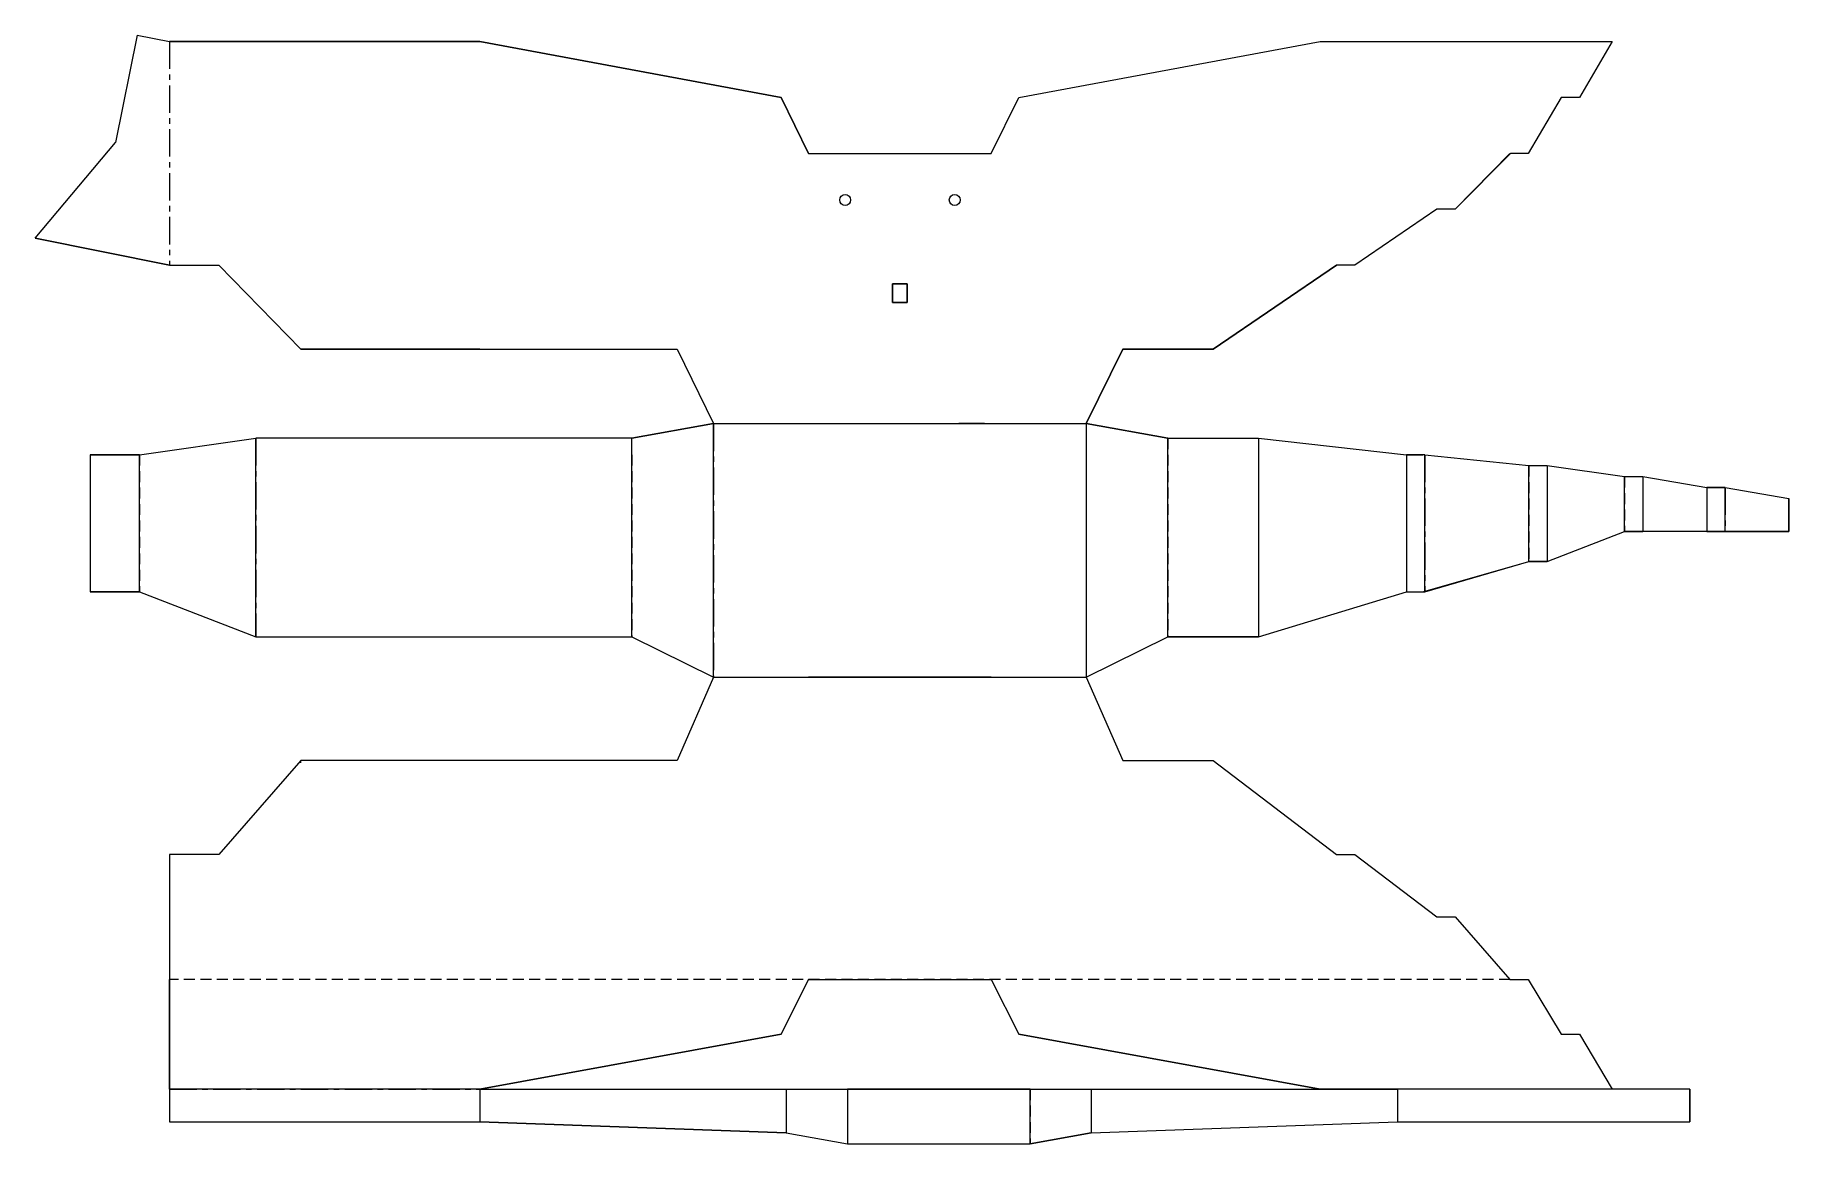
# Model space of a CAD drawing. Units: millimetres at full size, sheet at 1:300. Extents: x -1911260 to 408766, y -45196 to 976532.
# Drawn here: x -1130780 to -1034756, y 912477 to 973160 of the extents above; entities that cross this region are included whole.
import ezdxf

# ---------------------------------------------------------------- set-up
doc = ezdxf.new("R2010")
doc.units = ezdxf.units.MM
doc.header["$LTSCALE"] = 300
doc.linetypes.add('CHAIN1', pattern=[8, 5, -1, 1, -1])
doc.linetypes.add('DASHED2', pattern=[3, 2, -1])
doc.layers.add('0-0', color=4, linetype='Continuous', lineweight=5)

msp = doc.modelspace()

# ---------------------------------------------------------------- linework, layer by layer
at = {"layer": '0-0', "color": 5}
for p, q in [((-1125193.1, 973159.6), (-1126368.8, 967275.9)), ((-1125193.1, 973159.6), (-1123428, 972806.9)), ((-1106428, 972806.9), (-1123428, 972806.9)), ((-1130780.5, 962038.8), (-1126368.8, 967275.9)), ((-1088428, 966686.9), (-1078428, 966686.9)), ((-1123425.9, 960569.2), (-1130780.5, 962038.8)), ((-1066278, 955976.9), (-1059528, 960566.9)), ((-1083828, 959546.9), (-1083828, 958526.9)), ((-1083028, 959546.9), (-1083828, 959546.9)), ((-1083028, 958526.9), (-1083028, 959546.9)), ((-1083828, 958526.9), (-1083028, 958526.9)), ((-1106428, 955976.9), (-1116228, 955976.9)), ((-1098100, 951096.9), (-1093628, 951896.9)), ((-1093628, 938021.9), (-1093628, 951896.9)), ((-1093628, 951896.9), (-1088428, 951896.9)), ((-1088428, 951896.9), (-1073228, 951896.9)), ((-1078805.2, 951896.9), (-1080202.5, 951896.9)), ((-1073228, 951896.9), (-1073228, 938021.9)), ((-1068756, 951096.9), (-1073228, 951896.9)), ((-1098100, 951096.9), (-1118700, 951096.9)), ((-1118700, 940221.9), (-1118700, 951096.9)), ((-1098100, 940221.9), (-1098100, 951096.9)), ((-1063806, 951096.9), (-1055694, 950196.9)), ((-1055694, 950196.9), (-1055694, 942696.9)), ((-1054694, 950196.9), (-1048994, 949596.9)), ((-1047994, 949596.9), (-1043752, 948996.9)), ((-1042752, 948996.9), (-1039254, 948396.9)), ((-1038254, 948396.9), (-1034756, 947796.9)), ((-1047994, 944346.9), (-1043752, 945996.9)), ((-1039254, 945996.9), (-1042752, 945996.9)), ((-1125063, 942696.9), (-1127763, 942696.9)), ((-1125063, 942696.9), (-1118700, 940221.9)), ((-1063806, 940221.9), (-1055694, 942696.9)), ((-1055694, 942696.9), (-1054694, 942696.9)), ((-1118700, 940221.9), (-1098100, 940221.9)), ((-1098100, 940221.9), (-1093628, 938021.9)), ((-1073228, 938021.9), (-1068756, 940221.9)), ((-1093628, 938021.9), (-1088428, 938021.9)), ((-1078428, 938021.9), (-1088428, 938021.9)), ((-1078428, 938021.9), (-1073228, 938021.9)), ((-1106428, 915477.4), (-1123428, 915477.4)), ((-1106428, 915477.4), (-1116228, 915474.4)), ((-1106428, 915477.4), (-1106428, 913677.4)), ((-1106428, 915477.4), (-1086304, 915477.4)), ((-1089658, 915477.4), (-1089658, 913077.4)), ((-1076304, 915477.4), (-1056180, 915477.4)), ((-1056180, 915477.4), (-1056180, 913677.4)), ((-1040180, 915477.4), (-1056180, 915477.4)), ((-1040180, 915477.4), (-1040180, 913677.4)), ((-1089658, 913077.4), (-1106428, 913677.4)), ((-1089658, 913077.4), (-1086304, 912477.4))]:
    msp.add_line(p, q, dxfattribs=at)
at = {"layer": '0-0'}
for p, q in [((-1125193.1, 973159.6), (-1126368.8, 967275.9)), ((-1130780.5, 962038.8), (-1126368.8, 967275.9)), ((-1130780.5, 962038.8), (-1123428, 960566.9)), ((-1106428, 915477.4), (-1086304, 915474.4))]:
    msp.add_line(p, q, dxfattribs=at)
at = {"layer": '0-0', "color": 2, "linetype": 'CHAIN1'}
for p, q in [((-1123428, 972806.9), (-1123428, 960569.6)), ((-1093628, 951896.9), (-1073228, 951896.9)), ((-1093628, 951896.9), (-1093628, 938021.9)), ((-1073228, 951896.9), (-1073228, 938021.9)), ((-1118700, 951096.9), (-1118700, 940221.9)), ((-1063806, 951096.9), (-1063806, 940221.9)), ((-1054694, 950196.9), (-1054694, 942725.3)), ((-1047994, 949596.9), (-1047994, 944346.9)), ((-1042752, 948996.9), (-1042752, 945996.9)), ((-1038254, 948396.9), (-1038254, 945996.9)), ((-1093628, 938021.9), (-1073228, 938021.9)), ((-1123428, 915477.4), (-1106428, 915474.4)), ((-1106428, 915474.4), (-1106428, 913677.4)), ((-1089658, 915474.4), (-1089658, 913077.4)), ((-1072950, 915474.4), (-1072950, 913077.4)), ((-1056180, 915477.4), (-1056180, 913677.4))]:
    msp.add_line(p, q, dxfattribs=at)
at = {"layer": '0-0', "color": 7, "linetype": 'DASHED2'}
for p, q in [((-1068756, 951096.9), (-1068756, 940221.9)), ((-1125063, 950196.9), (-1125063, 942696.9)), ((-1098100, 950196.9), (-1098100, 940221.9)), ((-1055694, 950196.9), (-1055694, 943006.4)), ((-1048994, 949596.9), (-1048994, 944346.9)), ((-1043752, 948996.9), (-1043752, 945996.9)), ((-1039254, 948396.9), (-1039254, 945996.9)), ((-1050028, 921477.4), (-1123428, 921477.4)), ((-1086304, 915477.4), (-1086304, 912477.4)), ((-1076304, 915474.4), (-1076304, 912477.4))]:
    msp.add_line(p, q, dxfattribs=at)
at = {"layer": '0-0'}
for points in [[(-1125193.1, 973159.6), (-1123428, 972806.9), (-1106428, 972806.9), (-1089928, 969746.9), (-1088428, 966686.9), (-1078428, 966686.9), (-1076928, 969746.9), (-1060428, 972806.9), (-1044428, 972806.9), (-1046228, 969746.9), (-1047228, 969746.9), (-1049028, 966686.9), (-1049998.8, 966681.2)], [(-1050028, 966686.9), (-1053028, 963626.9), (-1054028, 963626.9), (-1058528, 960566.9), (-1059528, 960566.9), (-1066278, 955976.9), (-1071228, 955976.9), (-1073228, 951896.9)], [(-1123428, 960569.6), (-1120728, 960566.9), (-1116228, 955976.9), (-1095628, 955976.9), (-1093628, 951896.9), (-1098100, 951096.9), (-1118700, 951096.9)], [(-1073228, 951896.9), (-1068756, 951096.9), (-1063806, 951096.9), (-1055694, 950196.9), (-1054794, 950196.9)], [(-1127763, 950196.9), (-1125063, 950196.9), (-1118700, 951096.9)], [(-1127763, 950196.9), (-1127763, 942696.9), (-1125063, 942696.9), (-1118700, 940221.9), (-1098100, 940221.9), (-1093628, 938021.9), (-1095628, 933457.9), (-1116228, 933457.9), (-1120728, 928323.4), (-1123428, 928323.4), (-1123428, 913677.4), (-1106428, 913677.4), (-1089658, 913077.4), (-1086304, 912477.4), (-1076304, 912477.4), (-1072950, 913077.4)], [(-1054694, 950196.9), (-1048994, 949596.9), (-1047994, 949596.9), (-1043752, 948996.9), (-1042752, 948996.9)], [(-1042752, 948996.9), (-1039254, 948396.9), (-1038254, 948396.9), (-1034756, 947796.9), (-1034756, 945996.9), (-1042752, 945996.9)], [(-1055694, 942696.9), (-1054794, 942696.9), (-1048994, 944346.9), (-1047994, 944346.9), (-1043752, 945996.9), (-1042752, 945996.9)], [(-1073228, 938021.9), (-1068756, 940221.9), (-1063806, 940221.9), (-1055694, 942696.9)], [(-1073228, 938021.9), (-1071228, 933457.9), (-1066278, 933457.9), (-1059528, 928323.4), (-1058528, 928323.4), (-1054028, 924900.4), (-1053028, 924900.4), (-1050028, 921477.4), (-1049028, 921477.4), (-1047228, 918477.4), (-1046228, 918477.4), (-1044428, 915477.4)], [(-1088428, 921477.4), (-1089928, 918477.4), (-1106428, 915477.4)], [(-1088428, 921477.4), (-1078428, 921477.4), (-1076928, 918477.4)], [(-1086304, 915477.4), (-1060428, 915477.4), (-1076928, 918477.4)], [(-1072950, 913077.4), (-1056180, 913677.4), (-1054280, 913677.4), (-1040180, 913677.4), (-1040180, 915477.4), (-1060428, 915477.4)]]:
    msp.add_lwpolyline(points, dxfattribs=at)
at = {"layer": '0-0', "color": 5}
for points in [[(-1088428, 966686.9), (-1089928, 969746.9), (-1106428, 972806.9)], [(-1078428, 966686.9), (-1076928, 969746.9), (-1060428, 972806.9), (-1058528, 972806.9)], [(-1058528, 972806.9), (-1044428, 972806.9), (-1046228, 969746.9), (-1047228, 969746.9), (-1049028, 966686.9), (-1049998.8, 966681.2), (-1053028, 963626.9), (-1054028, 963626.9), (-1058528, 960566.9), (-1059528, 960566.9)], [(-1123428, 960566.9), (-1120728, 960566.9), (-1116228, 955976.9)], [(-1106428, 955976.9), (-1095628, 955976.9), (-1093628, 951896.9), (-1073228, 951896.9), (-1071228, 955976.9), (-1066278, 955976.9)], [(-1125063, 942696.9), (-1125063, 950196.9), (-1118700, 951096.9)], [(-1125063, 950196.9), (-1127763, 950196.9), (-1127763, 942696.9)], [(-1054694, 942696.9), (-1054694, 950196.9), (-1055694, 950196.9)], [(-1054694, 942696.9), (-1048994, 944346.9), (-1048994, 949596.9), (-1047994, 949596.9), (-1047994, 944346.9), (-1048994, 944346.9)], [(-1038254, 945996.9), (-1034756, 945996.9), (-1034756, 947796.9)], [(-1093628, 938021.9), (-1095628, 933457.9), (-1116228, 933457.9)], [(-1093628, 938021.9), (-1073228, 938021.9), (-1071228, 933457.9), (-1066278, 933457.9), (-1059528, 928323.4), (-1058528, 928323.4), (-1054028, 924900.4), (-1053028, 924900.4), (-1050028, 921477.4), (-1049028, 921477.4), (-1047228, 918477.4), (-1046228, 918477.4), (-1044428, 915477.4), (-1058528, 915477.4)], [(-1116228, 933340.6), (-1116228, 933457.9), (-1120728, 928323.4), (-1123428, 928323.4), (-1123428, 921477.4)], [(-1116228, 915477.4), (-1123428, 915477.4), (-1123428, 921477.4)], [(-1106428, 915477.4), (-1089928, 918477.4), (-1088428, 921477.4)], [(-1088428, 921477.4), (-1078428, 921477.4), (-1076928, 918477.4), (-1060428, 915477.4), (-1058528, 915477.4)], [(-1123428, 915477.4), (-1123428, 913677.4), (-1106428, 913677.4)], [(-1072950, 915477.4), (-1072950, 913077.4), (-1076304, 912477.4)], [(-1072950, 913077.4), (-1056180, 913677.4), (-1040180, 913677.4)]]:
    msp.add_lwpolyline(points, dxfattribs=at)
at = {"layer": '0-0'}
msp.add_lwpolyline([(-1083828, 959546.9), (-1083028, 959546.9), (-1083028, 958526.9), (-1083828, 958526.9)], close=True, dxfattribs=at)
at = {"layer": '0-0', "color": 5}
for points in [[(-1068756, 940221.9), (-1068756, 951096.9), (-1063806, 951096.9), (-1063806, 940221.9)], [(-1043752, 945996.9), (-1043752, 948996.9), (-1042752, 948996.9), (-1042752, 945996.9)], [(-1039254, 945996.9), (-1038254, 945996.9), (-1038254, 948396.9), (-1039254, 948396.9)], [(-1086304, 912477.4), (-1076304, 912477.4), (-1076304, 915477.4), (-1086304, 915477.4)]]:
    msp.add_lwpolyline(points, close=True, dxfattribs=at)
for centre in [(-1086428, 964136.9), (-1080428, 964136.9)]:
    msp.add_circle(centre, 300, dxfattribs=at)
at = {"layer": '0-0'}
for centre in [(-1086428, 964136.9), (-1080428, 964136.9)]:
    msp.add_circle(centre, 300, dxfattribs=at)

doc.saveas('drawing.dxf')
